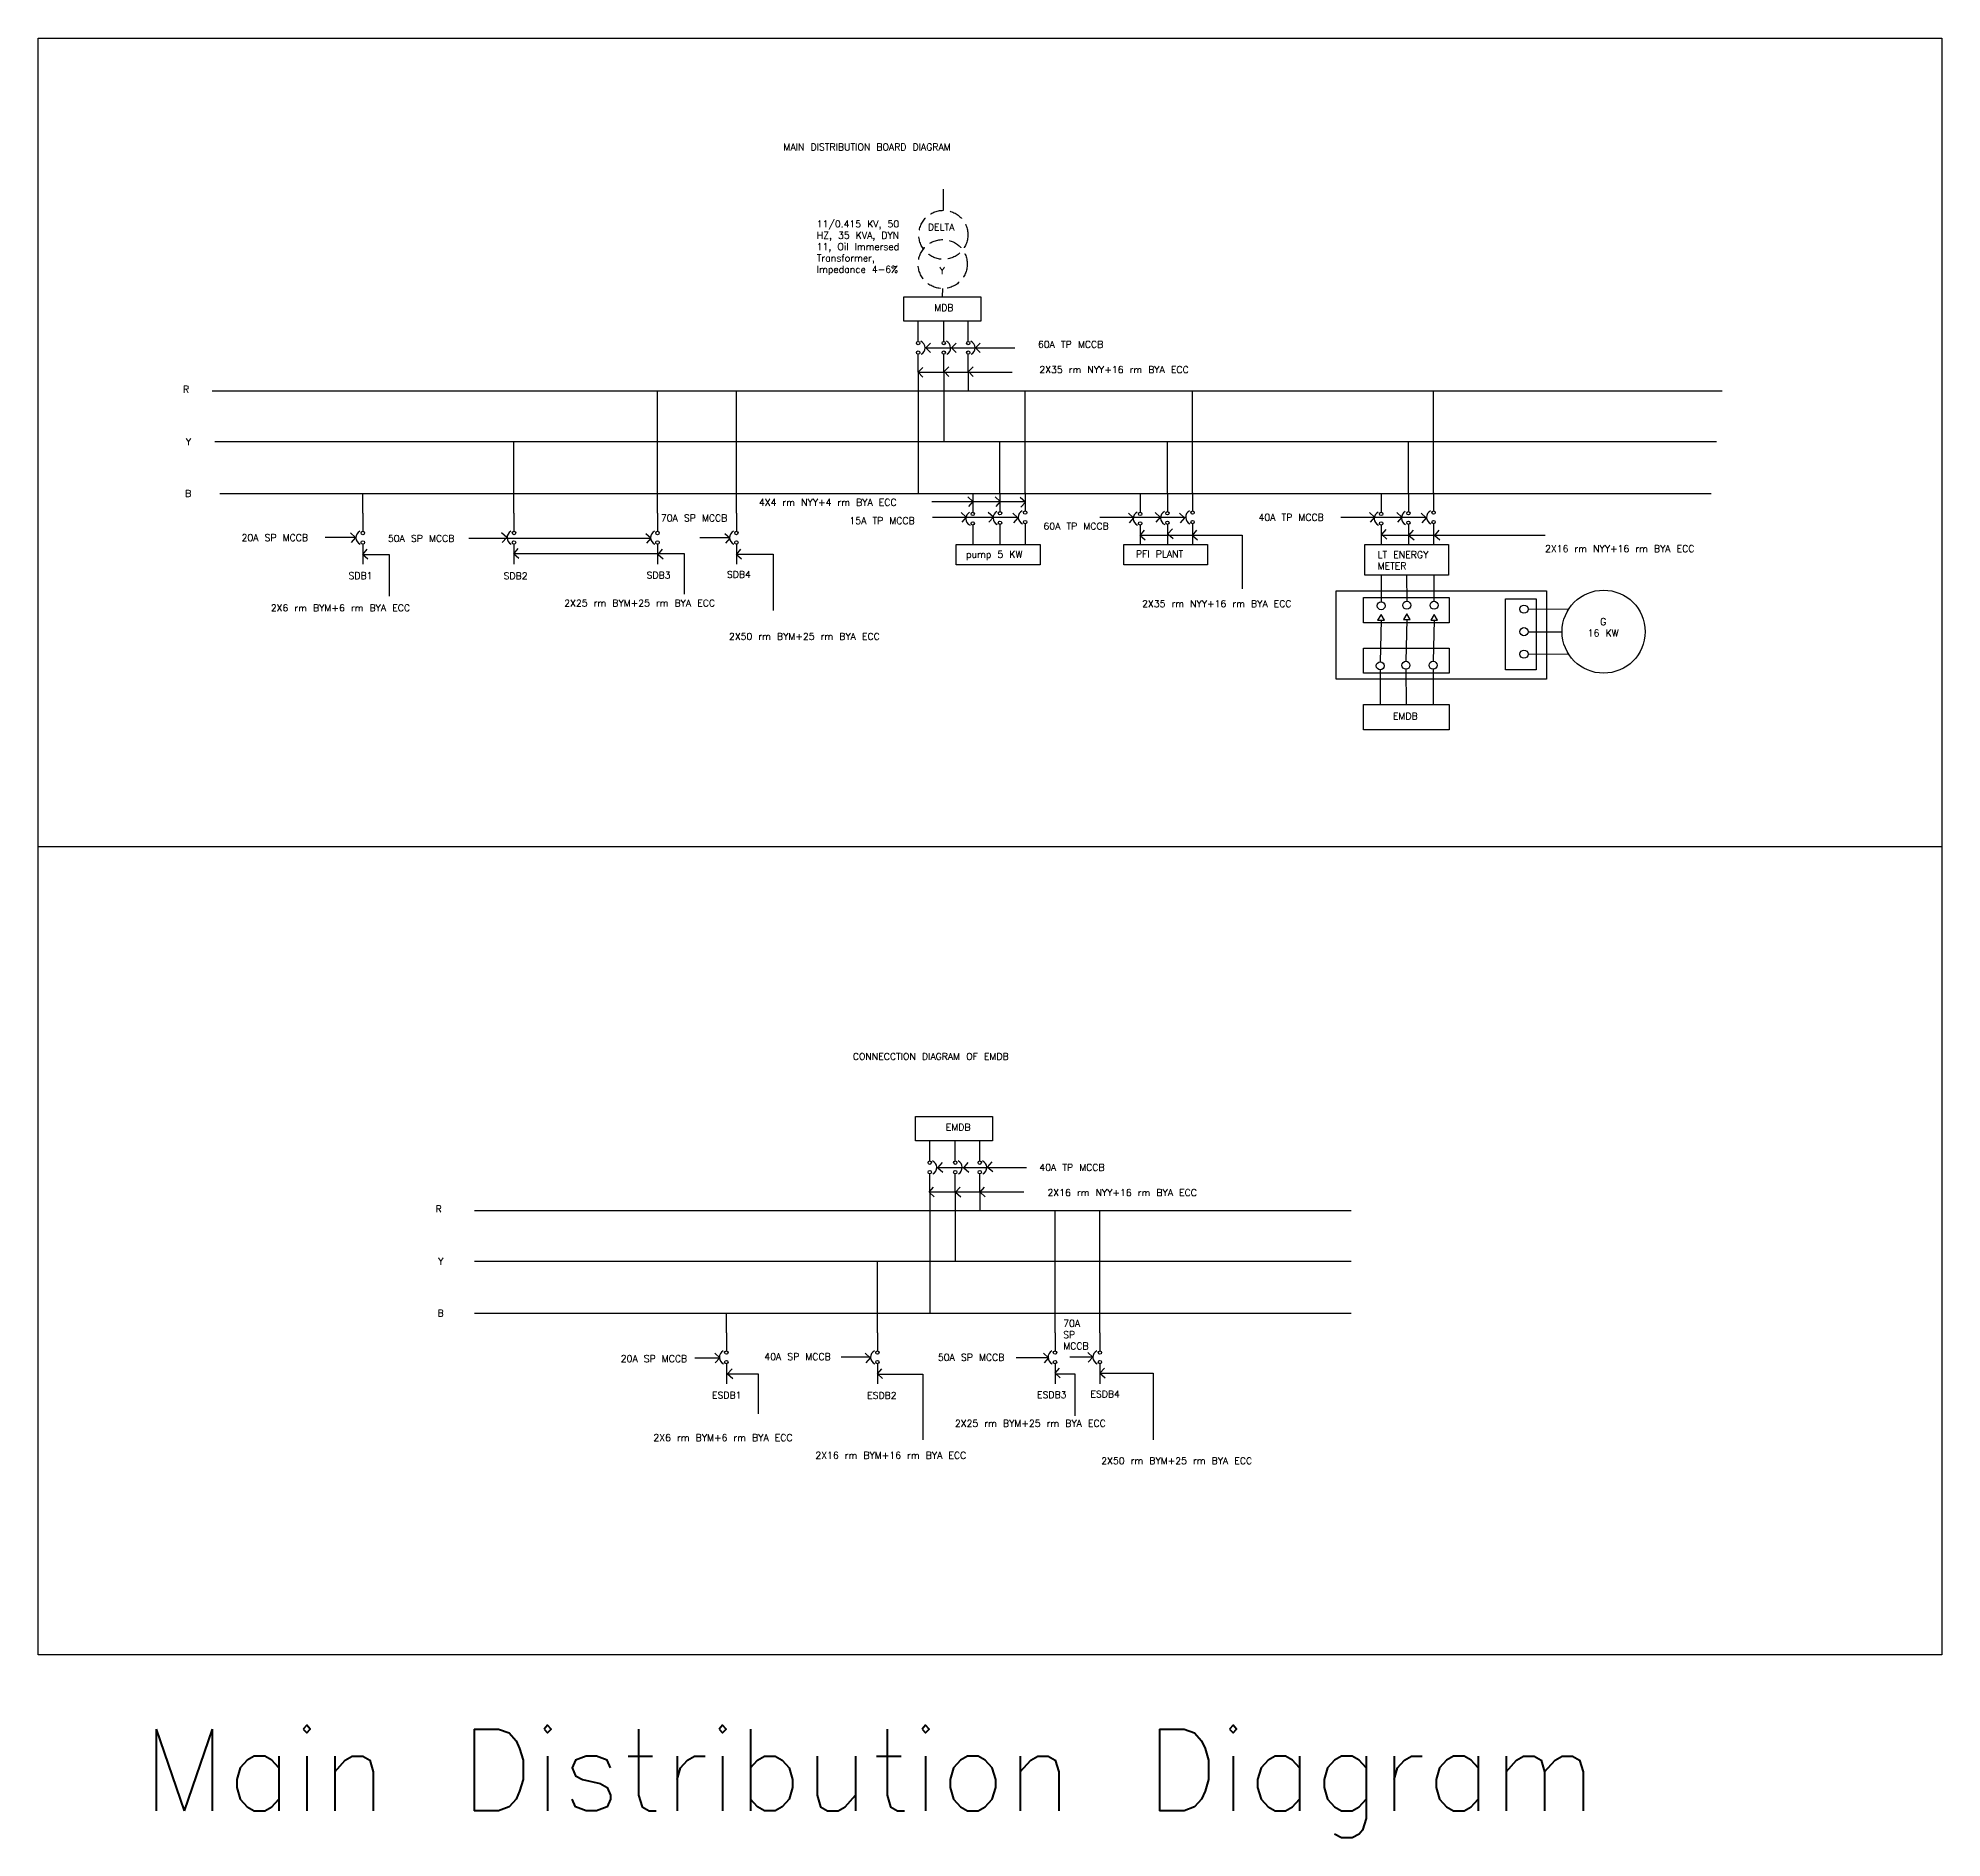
# Model space of a CAD drawing. Header units: inches. Extents: x -1037 to 4136, y -232 to 3826.
# Drawn here: x 2947 to 3646, y 2617 to 3278 of the extents above; entities that cross this region are included whole.
import ezdxf

# ---------------------------------------------------------------- set-up
doc = ezdxf.new("R2010")
doc.units = ezdxf.units.IN
doc.header["$LTSCALE"] = 20
doc.header["$MEASUREMENT"] = 0
doc.linetypes.add('HIDDEN', pattern=[0.375, 0.25, -0.125])
doc.layers.add('SB_Digram', color=30, linetype='Continuous')
doc.styles.add('style1', font='txt.shx', dxfattribs={"height": 1.5})

msp = doc.modelspace()

# ---------------------------------------------------------------- texts
at = {"layer": 'SB_Digram', "style": 'style1'}
for s, height, p in [('60A TP MCCB', 2.5, (3314.25, 3164.5)), ('2X35 rm NYY+16 rm BYA ECC', 2.5, (3314.75, 3155.24999)), ('4X4 rm NYY+4 rm BYA ECC', 2.5, (3211.74999, 3106.50001)), ('70A SP MCCB', 2.5, (3175.74999, 3100.74999)), ('15A TP MCCB', 2.5, (3245, 3099.75001)), ('60A TP MCCB', 2.5, (3316.25, 3097.75001)), ('40A TP MCCB', 2.5, (3395.25, 3101)), ('20A SP MCCB', 2.5, (3021.74999, 3093.49999)), ('50A SP MCCB', 2.5, (3075.49999, 3093.24999)), ('2X16 rm NYY+16 rm BYA ECC', 2.5, (3500.5, 3089.5)), ('2X6 rm BYM+6 rm BYA ECC', 2.5, (3032.5, 3067.75)), ('2X25 rm BYM+25 rm BYA ECC', 2.5, (3140.25001, 3069.5)), ('2X35 rm NYY+16 rm BYA ECC', 2.5, (3352.49999, 3069.25001)), ('2X50 rm BYM+25 rm BYA ECC', 2.5, (3200.75, 3057.24999)), ('CONNECCTION DIAGRAM OF EMDB', 2.5, (3246.25, 2903)), ('40A TP MCCB', 2.5, (3314.75, 2862.25)), ('2X16 rm NYY+16 rm BYA ECC', 2.5, (3317.75, 2852.99999)), ('20A SP MCCB', 2.5, (3161, 2792)), ('40A SP MCCB', 2.5, (3213.74999, 2792.75)), ('50A SP MCCB', 2.5, (3277.49999, 2792.5)), ('2X25 rm BYM+25 rm BYA ECC', 2.5, (3283.74999, 2768.25)), ('2X6 rm BYM+6 rm BYA ECC', 2.5, (3173.00001, 2763)), ('2X16 rm BYM+16 rm BYA ECC', 2.5, (3232.50001, 2756.49999)), ('2X50 rm BYM+25 rm BYA ECC', 2.5, (3337.5, 2754.5)), ('Main Distribution Diagram', 30, (2985.25, 2627.25))]:
    msp.add_text(s, height=height, dxfattribs=at).set_placement(p)
at = {"layer": 'SB_Digram', "char_height": 2.5, "style": 'style1'}
for s, insert, width, attachment_point in [('MAIN DISTRIBUTION BOARD DIAGRAM', (3220.76196, 3239.5), 204.25, 1), ('11/0.415 KV, 50 HZ, 35 KVA, DYN 11, Oil Immersed Transformer, Impedance 4-6%', (3233, 3211.25), 33.5, 1), ('DELTA', (3273.79475, 3210.07856), 8.25, 1), ('Y', (3278.107, 3194.07856), 8, 1), ('MDB', (3276.1324, 3180.51669), 17.6249953, 1), ('R', (3000.25, 3150.5), 8.75, 1), ('Y', (3001.25, 3131.25), 8.75, 1), ('B', (3001, 3112.25), 8.75, 1), ('pump 5 KW', (3287.81969, 3089.8794), 27.4098716, 1), ('PFI PLANT', (3350.25093, 3090.00188), 25.5, 1), ('LT ENERGY\\PMETER', (3438.98099, 3089.79161), 25, 1), ('SDB1', (3061.02806, 3082.0872), 9.566594, 1), ('SDB2', (3118, 3082), 9.566594, 1), ('SDB3', (3170.50001, 3082.25), 9.566594, 1), ('SDB4', (3200, 3082.5), 9.566594, 1), ('G\\P16 KW', (3521.84746, 3065.15453), 12.25, 2), ('EMDB', (3444.61067, 3030.47383), 18.5, 1), ('EMDB', (3280.38241, 2879.51669), 17.6249953, 1), ('R', (3093, 2849.5), 8.75, 1), ('Y', (3094, 2830.25), 8.75, 1), ('B', (3093.75, 2811.25), 8.75, 1), ('70A\\PSP\\PMCCB', (3323.5, 2807.5), 8.75, 1), ('ESDB1', (3194.52806, 2781.0872), 9.566594, 1), ('ESDB2', (3251.5, 2781), 9.566594, 1), ('ESDB3', (3313.90051, 2781.25), 9.566594, 1), ('ESDB4', (3333.5, 2781.5), 9.566594, 1)]:
    msp.add_mtext(s, dxfattribs=dict(at, insert=insert, width=width, attachment_point=attachment_point))

# ---------------------------------------------------------------- blocks, each defined once
blk = doc.blocks.new('circuit_breaker')
at = {"layer": 'SB_Digram'}
for p, q in [((0, 0), (0, -26.5)), ((0, -45.5), (0, -75))]:
    blk.add_line(p, q, dxfattribs=at)
for centre in [(0, -29), (0, -43)]:
    blk.add_circle(centre, 2.5, dxfattribs=at)
blk.add_arc((0.4, -35.9), 10.6, 117.7584, 245.2564, dxfattribs=at)

# ---------------------------------------------------------------- linework, layer by layer
at = {"layer": 'SB_Digram'}
for p, q in [((3279.5, 3215), (3279.5, 3222.75)), ((3279.125, 3183.25), (3279.25, 3186.25)), ((3272.79026, 3164.46918), (3305.75, 3164.46918)), ((3273, 3164.5), (3274.75, 3166.25)), ((3273, 3164.5), (3274.75, 3162.75)), ((3282.5, 3164.5), (3284.25, 3166.25)), ((3282.5, 3164.5), (3284.25, 3162.75)), ((3291.25, 3164.5), (3293, 3166.25)), ((3291.25, 3164.5), (3293, 3162.75)), ((3270.25, 3155.5), (3272, 3157.25)), ((3270.25, 3155.5), (3270.25, 3111)), ((3270.25, 3155.5), (3304.75, 3155.5)), ((3270.25, 3155.5), (3272, 3153.75)), ((3279.62499, 3155.5), (3279.62499, 3130.07703)), ((3279.75, 3155.75), (3281.5, 3157.5)), ((3279.75, 3155.75), (3281.5, 3154)), ((3288.62499, 3155.5), (3288.62499, 3148.65953)), ((3288.75, 3155.75), (3290.5, 3157.5)), ((3288.75, 3155.75), (3290.5, 3154)), ((3010.93855, 3148.65953), (3565.5, 3148.65953)), ((3174.5, 3103.75), (3174.5, 3148.65953)), ((3203.5, 3103.75), (3203.5, 3148.65953)), ((3309.53934, 3111), (3309.53934, 3148.65953)), ((3371.03934, 3111.25), (3371.03934, 3148.65953)), ((3459.53934, 3111.25), (3459.53934, 3148.65953)), ((3011.93855, 3130.07703), (3563.5, 3130.07703)), ((3121.78934, 3103.75), (3121.78934, 3130.07703)), ((3300.28934, 3111), (3300.28934, 3130.07703)), ((3361.78934, 3111), (3361.78934, 3130.07703)), ((3450.28934, 3111), (3450.28934, 3130.07703)), ((3013.75, 3111), (3561.5, 3111)), ((3066.28934, 3103.75), (3066.28934, 3111)), ((3309.53934, 3107.9375), (3275.25, 3107.9375)), ((3290.36253, 3108.11254), (3288.5, 3109.74225)), ((3290.36253, 3108.11254), (3288.73281, 3106.25)), ((3300.36253, 3108.11254), (3298.5, 3109.74225)), ((3300.36253, 3108.11254), (3298.73281, 3106.25)), ((3309.61253, 3107.86254), (3307.75, 3109.49225)), ((3309.61253, 3107.86254), (3307.98281, 3106)), ((3307, 3102.21113), (3275.5, 3102.21113)), ((3287.86253, 3102.36254), (3286, 3103.99225)), ((3287.86253, 3102.36254), (3286.23281, 3100.5)), ((3297.86253, 3102.36254), (3296, 3103.99225)), ((3297.86253, 3102.36254), (3296.23281, 3100.5)), ((3306.86253, 3102.11254), (3305, 3103.74225)), ((3306.86253, 3102.11254), (3305.23281, 3100.25)), ((3368.49999, 3102.21114), (3336.99999, 3102.21114)), ((3349.36253, 3102.11254), (3347.5, 3103.74225)), ((3349.36253, 3102.11254), (3347.73281, 3100.25)), ((3359.11253, 3102.36254), (3357.25, 3103.99225)), ((3359.11253, 3102.36254), (3357.48281, 3100.5)), ((3362, 3096.12971), (3363.62971, 3097.99225)), ((3368.11253, 3102.11254), (3366.25, 3103.74225)), ((3368.11253, 3102.11254), (3366.48281, 3100.25)), ((3456.99999, 3102.21114), (3425.49999, 3102.21114)), ((3437.86253, 3102.36254), (3436, 3103.99225)), ((3437.86253, 3102.36254), (3436.23281, 3100.5)), ((3440.5, 3095.87971), (3442.12971, 3097.74225)), ((3447.86253, 3102.36254), (3446, 3103.99225)), ((3447.86253, 3102.36254), (3446.23281, 3100.5)), ((3456.86253, 3102.11254), (3455, 3103.74225)), ((3456.86253, 3102.11254), (3455.23281, 3100.25)), ((3063.61253, 3094.86254), (3052.5, 3094.86254)), ((3063.61253, 3094.86254), (3061.75, 3096.49225)), ((3063.61253, 3094.86254), (3061.98281, 3093)), ((3171.97922, 3094.46018), (3105.25, 3094.46018)), ((3119.11253, 3094.86254), (3117.25, 3096.49225)), ((3119.11253, 3094.86254), (3117.48281, 3093)), ((3121.75, 3088.87971), (3123.37971, 3090.74225)), ((3172.11253, 3094.61254), (3170.25, 3096.24225)), ((3172.11253, 3094.61254), (3170.48282, 3092.75)), ((3200.97922, 3094.72918), (3190, 3094.72918)), ((3201.11253, 3094.61254), (3199.25, 3096.24225)), ((3201.11253, 3094.61254), (3199.48281, 3092.75)), ((3351.75, 3095.62971), (3353.37971, 3097.49225)), ((3351.75, 3095.62971), (3353.61253, 3094)), ((3351.78934, 3095.6875), (3389.25, 3095.6875)), ((3362, 3096.12971), (3363.86253, 3094.5)), ((3371, 3095.62971), (3372.62971, 3097.49225)), ((3371, 3095.62971), (3372.86253, 3094)), ((3389.25, 3095.6875), (3389.25, 3076)), ((3440.28934, 3095.6875), (3500.5, 3095.6875)), ((3440.5, 3095.87971), (3442.36253, 3094.25)), ((3450.5, 3095.62971), (3452.12971, 3097.49225)), ((3450.5, 3095.62971), (3452.36253, 3094)), ((3460, 3095.62971), (3461.62971, 3097.49225)), ((3460, 3095.62971), (3461.86253, 3094)), ((3066.25, 3088.62971), (3067.87971, 3090.49225)), ((3066.25, 3088.62971), (3068.11253, 3087)), ((3066.25, 3088.62971), (3076, 3088.62971)), ((3076, 3088.62971), (3076, 3073.25)), ((3121.75, 3088.87971), (3123.61253, 3087.25)), ((3121.78934, 3088.92468), (3184.25, 3088.92468)), ((3174.75, 3088.62971), (3176.37972, 3090.49225)), ((3174.75, 3088.62971), (3176.61253, 3087)), ((3184.25, 3088.92468), (3184.25, 3074)), ((3203.5, 3088.62971), (3205.12971, 3090.49225)), ((3203.5, 3088.6875), (3217, 3088.6875)), ((3203.5, 3088.62971), (3205.36253, 3087)), ((3217, 3088.6875), (3217, 3068)), ((3440.25, 3081), (3440.25, 3072.75)), ((3449.62499, 3081), (3449.71066, 3071.42133)), ((3459.71066, 3071.42133), (3459.71066, 3081)), ((3440.25, 3072.75), (3440.28934, 3071.21066)), ((3440.25, 3066.5), (3439, 3064.5)), ((3439, 3064.5), (3441.5, 3064.5)), ((3440.25, 3064.5), (3439.98583, 3049.17111)), ((3441.5, 3064.5), (3440.25, 3066.5)), ((3449.75, 3066.75), (3448.5, 3064.75)), ((3448.5, 3064.75), (3451, 3064.75)), ((3449.75, 3064.75), (3449.41392, 3049.38164)), ((3451, 3064.75), (3449.75, 3066.75)), ((3459.75, 3066.5), (3458.5, 3064.5)), ((3458.5, 3064.5), (3461, 3064.5)), ((3459.75, 3064.5), (3459.4144, 3049.38163)), ((3461, 3064.5), (3459.75, 3066.5)), ((3494.25, 3068.5), (3509.2722, 3068.65034)), ((3494.25, 3060.25), (3506.75, 3060.25)), ((3494.25, 3052), (3509.12397, 3052.07868)), ((3439.96066, 3046.25), (3439.96066, 3033.5)), ((3449.38199, 3046.46066), (3449.5, 3033.5)), ((3459.38199, 3046.46066), (3459.38199, 3033.5)), ((2947, 2981.375), (3646.25, 2981.375)), ((3277.04026, 2863.46917), (3310, 2863.46917)), ((3277.5, 2863.37971), (3279.12971, 2865.24225)), ((3277.5, 2863.37971), (3279.36253, 2861.75)), ((3287, 2863.37971), (3288.62971, 2865.24225)), ((3287, 2863.37971), (3288.86253, 2861.75)), ((3295.75, 2863.62971), (3297.37971, 2865.49225)), ((3295.75, 2863.62971), (3297.61253, 2862)), ((3274.25, 2854.37971), (3275.87971, 2856.24225)), ((3274.25, 2854.37971), (3276.11253, 2852.75)), ((3274.5, 2854.5), (3274.5, 2810)), ((3274.5, 2854.5), (3309, 2854.5)), ((3283.875, 2854.5), (3283.875, 2829.07703)), ((3284, 2854.37971), (3285.62971, 2856.24225)), ((3284, 2854.37971), (3285.86253, 2852.75)), ((3292.875, 2854.5), (3292.875, 2847.65953)), ((3293, 2854.37971), (3294.62971, 2856.24225)), ((3293, 2854.37971), (3294.86253, 2852.75)), ((3107.25, 2847.65953), (3429.25, 2847.65953)), ((3320.5, 2802.75), (3320.5, 2847.65953)), ((3337, 2802.75), (3337, 2847.65953)), ((3107.25, 2829.07703), (3429.25, 2829.07703)), ((3255.28934, 2802.75), (3255.28934, 2829.07703)), ((3107.25, 2810), (3429.25, 2810)), ((3199.78934, 2802.75), (3199.78934, 2810)), ((3197.26402, 2793.49996), (3188.25, 2793.49996)), ((3197.36252, 2793.61254), (3195.49999, 2795.24225)), ((3197.36252, 2793.61254), (3195.73281, 2791.75)), ((3252.74909, 2793.78082), (3242, 2793.78082)), ((3252.61252, 2793.61254), (3250.74999, 2795.24225)), ((3252.61252, 2793.61254), (3250.98281, 2791.75)), ((3318.11252, 2793.61254), (3306.25, 2793.61254)), ((3318.11252, 2793.61254), (3316.24999, 2795.24225)), ((3318.11252, 2793.61254), (3316.48281, 2791.75)), ((3334.36252, 2793.86254), (3326, 2793.86254)), ((3334.36252, 2793.86254), (3332.49999, 2795.49225)), ((3334.36252, 2793.86254), (3332.73281, 2792)), ((3200.24999, 2787.62972), (3201.87971, 2789.49225)), ((3200.24999, 2787.62972), (3202.11253, 2786)), ((3200.30055, 2787.6875), (3211.5, 2787.6875)), ((3211.5, 2787.6875), (3211.5, 2773)), ((3255.24999, 2787.62972), (3256.87971, 2789.49225)), ((3255.24999, 2787.62972), (3257.11253, 2786)), ((3255.28934, 2787.59528), (3272, 2787.59528)), ((3272, 2787.59528), (3272, 2763.5)), ((3320.49999, 2787.87972), (3322.12971, 2789.74225)), ((3320.49999, 2787.87972), (3322.36253, 2786.25)), ((3320.5, 2787.6875), (3327.75, 2787.6875)), ((3327.75, 2787.6875), (3327.75, 2772.25)), ((3336.99999, 2787.87972), (3338.62971, 2789.74225)), ((3336.99999, 2787.87972), (3338.86253, 2786.25)), ((3337, 2787.87972), (3356.5, 2787.87972)), ((3356.5, 2787.87972), (3356.5, 2763.5))]:
    msp.add_line(p, q, dxfattribs=at)
for points in [[(2947, 3278.25), (3646.25, 3278.25), (3646.25, 2684.5), (2947, 2684.5)], [(3265, 3183.25), (3293.25, 3183.25), (3293.25, 3174.25), (3265, 3174.25)], [(3284.25, 3092.25), (3315, 3092.25), (3315, 3084.75), (3284.25, 3084.75)], [(3345.74999, 3092.25), (3376.49999, 3092.25), (3376.49999, 3084.75), (3345.74999, 3084.75)], [(3434.24999, 3092.25), (3464.99999, 3092.25), (3464.99999, 3081), (3434.24999, 3081)], [(3423.75, 3075.25), (3501, 3075.25), (3501, 3042.75), (3423.75, 3042.75)], [(3433.75, 3072.75), (3465.25, 3072.75), (3465.25, 3063.5), (3433.75, 3063.5)], [(3486, 3072.25), (3497.25, 3072.25), (3497.25, 3046.25), (3486, 3046.25)], [(3433.75, 3054.25), (3465.25, 3054.25), (3465.25, 3045), (3433.75, 3045)], [(3433.75, 3033.5), (3465.25, 3033.5), (3465.25, 3024.25), (3433.75, 3024.25)], [(3269.25, 2882.25), (3297.5, 2882.25), (3297.5, 2873.25), (3269.25, 2873.25)]]:
    msp.add_lwpolyline(points, close=True, dxfattribs=at)
at = {"layer": 'SB_Digram', "linetype": 'HIDDEN'}
for centre in [(3279.5, 3206), (3279.25, 3195.25)]:
    msp.add_circle(centre, 9, dxfattribs=at)
at = {"layer": 'SB_Digram'}
for centre, radius in [((3440.28934, 3069.75), 1.46066), ((3449.71066, 3069.96066), 1.46066), ((3459.71066, 3069.96066), 1.46066), ((3492.75, 3068.5), 1.5), ((3522, 3060.25), 15.25), ((3492.75, 3060.25), 1.5), ((3439.96066, 3047.71066), 1.46066), ((3449.38199, 3047.92133), 1.46066), ((3459.38199, 3047.92133), 1.46066), ((3492.75, 3052), 1.5)]:
    msp.add_circle(centre, radius, dxfattribs=at)

# ---------------------------------------------------------------- block references
at = {"layer": 'SB_Digram', "xscale": 0.25, "yscale": 0.25, "zscale": 0.25, "rotation": 180}
for p in [(3270.25, 3155.5), (3279.62499, 3155.5), (3288.62499, 3155.5), (3274.5, 2854.5), (3283.875, 2854.5), (3292.875, 2854.5)]:
    msp.add_blockref('circuit_breaker', p, dxfattribs=at)
at = {"layer": 'SB_Digram', "xscale": 0.25, "yscale": 0.25, "zscale": 0.25}
for p in [(3290.28934, 3110.75), (3300.28934, 3111), (3309.53934, 3111.25), (3351.78934, 3110.75), (3361.78934, 3111), (3371.03934, 3111.25), (3440.28934, 3110.75), (3450.28934, 3111), (3459.53934, 3111.25), (3066.28934, 3103.75), (3121.78934, 3103.75), (3174.5, 3103.75), (3203.5, 3103.75), (3199.78934, 2802.75), (3255.28934, 2802.75), (3320.5, 2802.75), (3337, 2802.75)]:
    msp.add_blockref('circuit_breaker', p, dxfattribs=at)

msp.set_redraw_order([(e.dxf.handle, doc.entitydb.next_handle()) for e in msp.query("TEXT MTEXT ATTDEF DIMENSION ARC_DIMENSION")])  # texts and dimensions are drawn at this point

doc.saveas('drawing.dxf')
